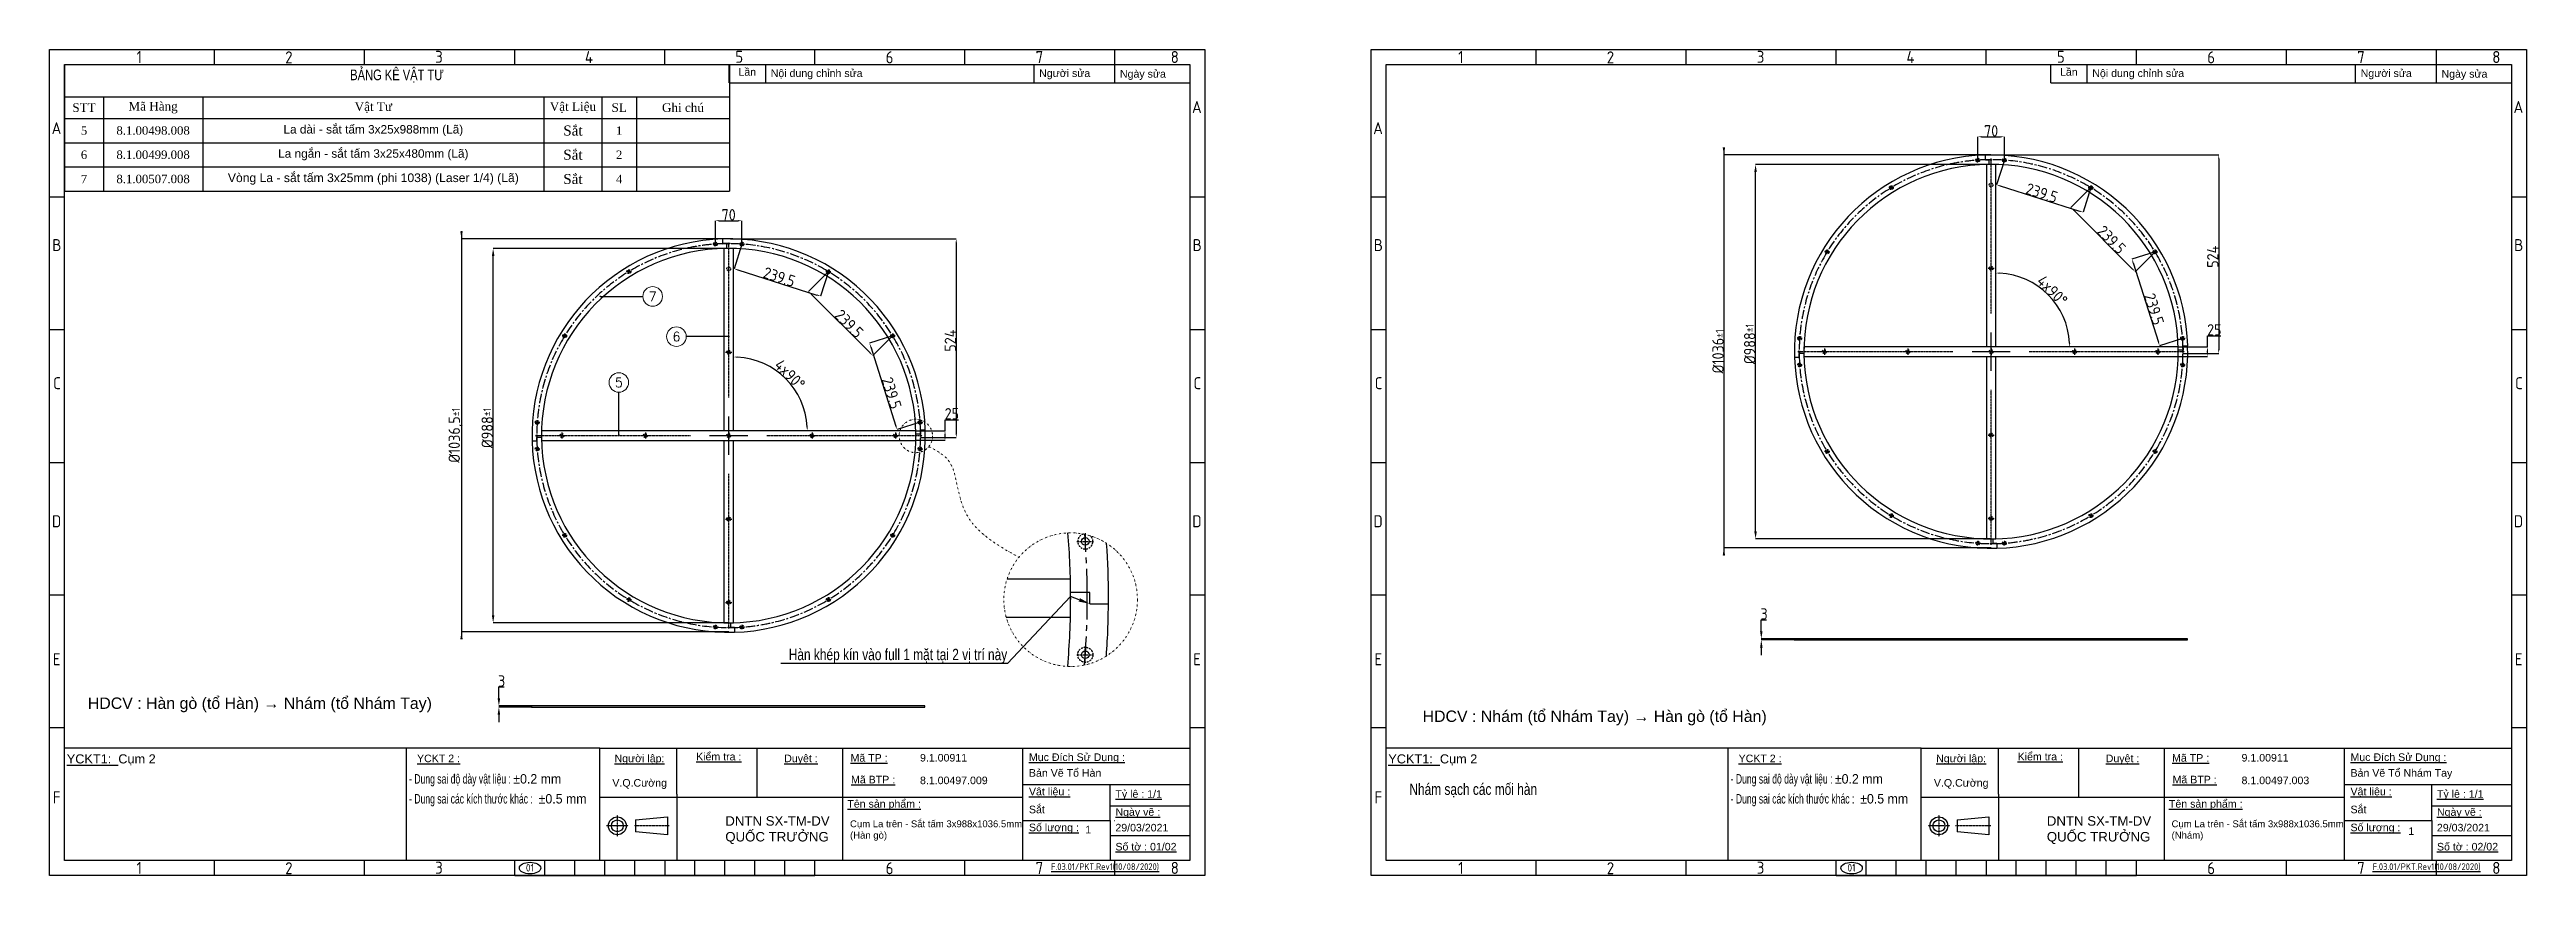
# Model space of a CAD drawing. Header units: millimetres. Extents: x -205945 to -46279, y 28253 to 108078.
# Drawn here: x -79825 to -73288, y 54338 to 56517 of the extents above; entities that cross this region are included whole.
import ezdxf
from ezdxf import colors
from ezdxf.entities.mleader import LeaderData, LeaderLine
from ezdxf.enums import TextEntityAlignment as Align
from ezdxf.math import Vec2, Vec3

# ---------------------------------------------------------------- set-up
doc = ezdxf.new("R2010")
doc.units = ezdxf.units.MM
doc.header["$PDMODE"] = 2
for name, pattern in [('CENTER', [2, 1.25, -0.25, 0.25, -0.25]), ('CENTER2', [1.125, 0.75, -0.125, 0.125, -0.125]), ('CENTERX2', [4, 2.5, -0.5, 0.5, -0.5]), ('CONTPVMNIL', [0]), ('DASHEDX2', [1.5, 1, -0.5]), ('DIVIDE', [1.25, 0.5, -0.25, 0, -0.25, 0, -0.25])]:
    doc.linetypes.add(name, pattern=pattern)
doc.layers.get('0').update_dxf_attribs({"linetype": 'CONTPVMNIL'})
doc.layers.get('DEFPOINTS').update_dxf_attribs({"color": 6})
for name, color, linetype in [('CENTER', 1, 'CENTERX2'), ('FRAME050', 6, 'Continuous'), ('hatch', 4, 'DASHEDX2'), ('MAIN', 7, 'Continuous')]:
    doc.layers.add(name, color=color, linetype=linetype)
for name, color, linetype, lineweight in [('D KT', 4, 'Continuous', 18), ('d tam', 2, 'CENTER', 9), ('from', 7, 'Continuous', 13)]:
    doc.layers.add(name, color=color, linetype=linetype, lineweight=lineweight)
doc.styles.add('Chuan', font='times.ttf')
doc.styles.add('ISOCP', font='isocp')
doc.styles.add('SLDTEXTSTYLE3', font='TXT', dxfattribs={"width": 0.65, "bigfont": 'bigfont'})
doc.styles.get("Standard").update_dxf_attribs({"font": 'isocp.shx'})
doc.styles.add('style1', font='arial.ttf', dxfattribs={"width": 0.75})
doc.styles.add('tex 1', font='arial.ttf', dxfattribs={"width": 0.75})
doc.styles.add('TXT', font='txt.shx', dxfattribs={"bigfont": 'gbcbig.shx'})
doc.dimstyles.new('Dim20$0', dxfattribs={"dimtxt": 20, "dimasz": 10, "dimexe": 0, "dimexo": 0, "dimgap": 0.6, "dimtad": 1, "dimtoh": 1, "dimdsep": 46, "dimtxsty": 'ISOCP', "dimcen": 0, "dimclrd": 3, "dimclre": 3, "dimclrt": 7, "dimadec": 3, "dimazin": 2, "dimtp": 0.05, "dimtm": 0.05, "dimtfac": 0.7, "dimtofl": 0, "dimtmove": 0, "dimatfit": 3, "dimfxl": 0, "dimtolj": 1, "dimarcsym": 0})
doc.dimstyles.new('Dim20$2', dxfattribs={"dimtxt": 20, "dimasz": 10, "dimexe": 0, "dimexo": 0, "dimgap": 0.6, "dimtad": 1, "dimtoh": 1, "dimdsep": 46, "dimtxsty": 'ISOCP', "dimcen": 0, "dimclrd": 3, "dimclre": 3, "dimclrt": 7, "dimadec": 3, "dimazin": 2, "dimtp": 0.05, "dimtm": 0.05, "dimtfac": 0.7, "dimtofl": 0, "dimtmove": 0, "dimatfit": 3, "dimfxl": 0, "dimtolj": 1, "dimarcsym": 0})
doc.dimstyles.new('Dim25', dxfattribs={"dimtxt": 25, "dimasz": 10, "dimexe": 0, "dimexo": 1, "dimgap": 1, "dimtad": 1, "dimtoh": 1, "dimdec": 3, "dimdsep": 46, "dimtxsty": 'Standard', "dimcen": 0, "dimclrd": 3, "dimclre": 3, "dimclrt": 7, "dimadec": 3, "dimazin": 2, "dimtp": 0.05, "dimtm": 0.05, "dimtfac": 0.7, "dimtdec": 3, "dimtofl": 0, "dimtmove": 0, "dimatfit": 3, "dimfxl": 0, "dimtolj": 1, "dimarcsym": 0})

msp = doc.modelspace()

# ---------------------------------------------------------------- texts
at = {"attachment_point": 1}
for s, insert, char_height, width in [('{\\fArial|b0|i0|c0|p34;Lần}', (-78006.46, 56467.836), 20, 24.50884), ('{\\fArial|b0|i0|c0|p34;Lần}', (-74518.708, 56467.836), 20, 24.50884), ('{\\fArial|b0|i0|c0|p34;\\LYCKT1:\\l  Cụm 2}', (-79779.102, 54657.272), 24, 410.16207), ('{\\fArial|b0|i0|c0|p34;\\LYCKT1:\\l  Cụm 2}', (-76291.351, 54657.272), 24, 310.50494), ('{\\fArial|b0|i0|c0|p34;29/03/2021}', (-77011.706, 54473.85), 20, 11.98235), ('{\\fArial|b0|i0|c0|p34;29/03/2021}', (-73523.955, 54473.85), 20, 11.98235), ('{\\LF.03.01/PKT.Rev1(10/08/2020)}', (-77181.329, 54369.846), 18, 28.97216), ('{\\LF.03.01/PKT.Rev1(10/08/2020)}', (-73693.578, 54369.846), 18, 28.97216)]:
    msp.add_mtext(s, dxfattribs=dict(at, insert=insert, char_height=char_height, width=width))
at = {"color": 0, "attachment_point": 1, "style": 'SLDTEXTSTYLE3'}
for s, insert, char_height, width in [('{\\fArial|b0|i0|c0|p34;\\W1;\\C256;Nội dung chỉnh sửa}', (-77921.227, 56464.53), 20, 366.50686), ('{\\fArial|b0|i0|c0|p34;\\W1;\\C256;Người sửa}', (-77212.951, 56464.53), 20, 366.50686), ('{\\fArial|b0|i0|c0|p34;\\W1;\\C256;Ngày sửa}', (-76999.607, 56462.796), 20, 366.50686), ('{\\fArial|b0|i0|c0|p34;\\W1;\\C256;Nội dung chỉnh sửa}', (-74433.476, 56464.53), 20, 366.50686), ('{\\fArial|b0|i0|c0|p34;\\W1;\\C256;Người sửa}', (-73725.199, 56464.53), 20, 366.50686), ('{\\fArial|b0|i0|c0|p34;\\W1;\\C256;Ngày sửa}', (-73511.856, 56462.796), 20, 366.50686), ('{\\fArial|b0|i0|c0|p34;\\W1;\\L\\C256;YCKT 2 :}', (-78854.665, 54656.561), 20, 138.94161), ('{\\fArial|b0|i0|c0|p34;\\W1;\\L\\C256;Người lập:}', (-78333.488, 54656.561), 20, 138.94161), ('{\\fArial|b0|i0|c0|p34;\\W1;\\L\\C256;Kiểm tra :}', (-78118.232, 54661.404), 20, 138.94161), ('{\\fArial|b0|i0|c0|p34;\\W1;\\L\\C256;Duyệt :}', (-77885.759, 54656.561), 20, 138.94161), ('{\\fArial|b0|i0|c0|p34;\\W1;\\L\\C256;Mã TP :}', (-77710.62, 54657.992), 20, 138.94161), ('{\\fArial|b0|i0|c0|p34;\\W1;\\C256;9.1.00911}', (-77527.331, 54658.284), 20, 138.94161), ('{\\fArial|b0|i0|c0|p34;\\W1;\\L\\C256;Mục Đích Sử Dụng :}', (-77239.778, 54659.812), 20, 265.20084), ('{\\fArial|b0|i0|c0|p34;\\W1;\\L\\C256;YCKT 2 :}', (-75366.914, 54656.561), 20, 138.94161), ('{\\fArial|b0|i0|c0|p34;\\W1;\\L\\C256;Người lập:}', (-74845.736, 54656.561), 20, 138.94161), ('{\\fArial|b0|i0|c0|p34;\\W1;\\L\\C256;Kiểm tra :}', (-74630.481, 54661.404), 20, 138.94161), ('{\\fArial|b0|i0|c0|p34;\\W1;\\L\\C256;Duyệt :}', (-74398.008, 54656.561), 20, 138.94161), ('{\\fArial|b0|i0|c0|p34;\\W1;\\L\\C256;Mã TP :}', (-74222.868, 54657.992), 20, 138.94161), ('{\\fArial|b0|i0|c0|p34;\\W1;\\C256;9.1.00911}', (-74039.58, 54658.284), 20, 138.94161), ('{\\fArial|b0|i0|c0|p34;\\W1;\\L\\C256;Mục Đích Sử Dụng :}', (-73752.026, 54659.812), 20, 265.20084), ('{\\fArial|b0|i0|c0|p34; - Dung sai độ dày vật liệu : \\W0.933;%%P0.2 mm}', (-78882.035, 54605.083), 25, 805.87067), ('{\\fArial|b0|i0|c0|p34;\\W1;\\C256;V.Q.Cường}', (-78339.283, 54592.047), 20, 138.94161), ('{\\fArial|b0|i0|c0|p34;\\W1;\\L\\C256;Mã BTP :}', (-77709.336, 54600.737), 20, 138.94161), ('{\\fArial|b0|i0|c0|p34;\\W1;\\C256;8.1.00497.009}', (-77527.331, 54598.525), 20, 138.94161), ('{\\fArial|b0|i0|c0|p34;\\W1;\\C256;Bản Vẽ Tổ Hàn}', (-77239.778, 54618.279), 20, 265.20084), ('{\\fArial|b0|i0|c0|p34; - Dung sai độ dày vật liệu : \\W0.933;%%P0.2 mm}', (-75394.284, 54605.083), 25, 805.87067), ('{\\fArial|b0|i0|c0|p34;\\W1;\\C256;V.Q.Cường}', (-74851.532, 54592.047), 20, 138.94161), ('{\\fArial|b0|i0|c0|p34;\\W1;\\L\\C256;Mã BTP :}', (-74221.584, 54600.737), 20, 138.94161), ('{\\fArial|b0|i0|c0|p34;\\W1;\\C256;8.1.00497.003}', (-74039.58, 54598.525), 20, 138.94161), ('{\\fArial|b0|i0|c0|p34;\\W1;\\C256;Bản Vẽ Tổ Nhám Tay}', (-73752.026, 54618.279), 20, 323.2163), ('{\\fArial|b0|i0|c0|p34; - Dung sai các kích thước khác : \\W0.933; %%P0.5 mm}', (-78882.035, 54552.549), 25, 805.87067), ('{\\fArial|b0|i0|c0|p34;\\W1;\\L\\C256;Tên sản phẩm :}', (-77718.987, 54536.677), 20, 203.56136), ('{\\fArial|b0|i0|c0|p34;\\W1;\\L\\C256;Vật liệu :}', (-77239.778, 54569.186), 20, 138.94161), ('{\\fArial|b0|i0|c0|p34;\\W1;\\C256;Sắt }', (-77239.778, 54521.784), 20, 138.94161), ('{\\fArial|b0|i0|c0|p34;\\W1;\\L\\C256;Tỷ lệ : 1/1}', (-77011.534, 54562.665), 20, 138.94161), ('{\\fArial|b0|i0|c0|p34; - Dung sai các kích thước khác : \\W0.933; %%P0.5 mm}', (-75394.284, 54552.549), 25, 805.87067), ('{\\fArial|b0|i0|c0|p34;\\W1;\\L\\C256;Tên sản phẩm :}', (-74231.236, 54536.677), 20, 203.56136), ('{\\fArial|b0|i0|c0|p34;\\W1;\\L\\C256;Vật liệu :}', (-73752.026, 54569.186), 20, 138.94161), ('{\\fArial|b0|i0|c0|p34;\\W1;\\C256;Sắt }', (-73752.026, 54521.784), 20, 138.94161), ('{\\fArial|b0|i0|c0|p34;\\W1;\\L\\C256;Tỷ lệ : 1/1}', (-73523.783, 54562.665), 20, 138.94161), ('{\\fArial|b0|i0|c0|p34;\\W1;\\C256;DNTN SX-TM-DV QUỐC TRƯỞNG}', (-78041.237, 54494.012), 25, 372.53153), ('{\\fArial|b0|i0|c0|p34;\\W1;\\C256;Cụm La trên - Sắt tấm 3x988x1036.5mm (Hàn gò)}', (-77712.013, 54482.903), 18, 470.24359), ('{\\fArial|b0|i0|c0|p34;\\W1;\\L\\C256;Số lượng :}', (-77239.778, 54474.382), 20, 138.94161), ('{\\fArial|b0|i0|c0|p34;\\W1;\\C256;1}', (-77091.319, 54468.629), 20, 138.94161), ('{\\fArial|b0|i0|c0|p34;\\W1;\\L\\C256;Ngày vẽ :}', (-77011.534, 54515.087), 20, 138.94161), ('{\\fArial|b0|i0|c0|p34;\\W1;\\C256;DNTN SX-TM-DV QUỐC TRƯỞNG}', (-74553.485, 54494.012), 25, 372.53153), ('{\\fArial|b0|i0|c0|p34;\\W1;\\C256;Cụm La trên - Sắt tấm 3x988x1036.5mm (Nhám)}', (-74224.262, 54482.903), 18, 470.24359), ('{\\fArial|b0|i0|c0|p34;\\W1;\\L\\C256;Số lượng :}', (-73752.026, 54474.382), 20, 138.94161), ('{\\fArial|b0|i0|c0|p34;\\W1;\\C256;1}', (-73599.518, 54464.476), 20, 138.94161), ('{\\fArial|b0|i0|c0|p34;\\W1;\\L\\C256;Ngày vẽ :}', (-73523.783, 54515.087), 20, 138.94161), ('{\\fArial|b0|i0|c0|p34;\\W1;\\L\\C256;Số tờ : 01/02}', (-77011.534, 54423.618), 20, 165.5958), ('{\\fArial|b0|i0|c0|p34;\\W1;\\L\\C256;Số tờ : 02/02}', (-73523.783, 54423.618), 20, 165.5958)]:
    msp.add_mtext(s, dxfattribs=dict(at, insert=insert, char_height=char_height, width=width))
at = {"ltscale": 30, "char_height": 30, "attachment_point": 1, "style": 'style1'}
for s, insert, width in [('{\\W1;HDCV : Hàn gò (tổ Hàn) → Nhám (tổ Nhám Tay)}', (-79723.593, 54807.22, 0), 1071.87368), ('{\\W1;HDCV : Nhám (tổ Nhám Tay) → Hàn gò (tổ Hàn)}', (-76200.916, 54772.775, 0), 1071.87368), ('Nhám sạch các mối hàn ', (-76235.841, 54580.281, 0), 675.25138)]:
    msp.add_mtext(s, dxfattribs=dict(at, insert=insert, width=width))
at = {"color": 7, "char_height": 20, "width": 24.50884, "attachment_point": 1}
for insert in [(-78567.44, 54367.985), (-75079.688, 54367.985)]:
    msp.add_mtext('01', dxfattribs=dict(at, insert=insert))
at = {"layer": 'from', "color": 6, "style": 'TXT'}
for s, p in [('7', (-78232.824, 55865.506)), ('6', (-78170.16, 55759.45)), ('5', (-78322.167, 55638.46))]:
    msp.add_text(s, height=24.598, dxfattribs=at).set_placement(p, align=Align.MIDDLE)

# ---------------------------------------------------------------- blocks, each defined once
blk = doc.blocks.new('ẢERHAEEH')
at = {"layer": 'FRAME050'}
for p, q in [((-261.36, 213.96), (-261.36, 217.92)), ((-221.76, 213.96), (-221.76, 217.92)), ((-182.16, 213.96), (-182.16, 217.92)), ((-142.56, 213.96), (-142.56, 217.92)), ((-102.96, 213.96), (-102.96, 217.92)), ((-63.36, 213.96), (-63.36, 217.92)), ((-23.76, 213.96), (-23.76, 217.92)), ((-300.96, 178.96), (-304.92, 178.96)), ((0, 178.96), (-3.96, 178.96)), ((-300.96, 143.96), (-304.92, 143.96)), ((0, 143.96), (-3.96, 143.96)), ((-304.92, 108.96), (-300.96, 108.96)), ((-3.96, 108.96), (0, 108.96)), ((-300.96, 73.96), (-304.92, 73.96)), ((0, 73.96), (-3.96, 73.96)), ((-300.96, 38.96), (-304.92, 38.96)), ((0, 38.96), (-3.96, 38.96)), ((-261.36, 0), (-261.36, 3.96)), ((-221.76, 0), (-221.76, 3.96)), ((-182.16, 0), (-182.16, 3.96)), ((-182.16, 0), (-102.96, 0)), ((-174.24, 0), (-174.24, 3.96)), ((-166.32, 0), (-166.32, 3.96)), ((-158.4, 0), (-158.4, 3.96)), ((-150.48, 0), (-150.48, 3.96)), ((-142.56, 3.96), (-142.56, 0)), ((-134.64, 0), (-134.64, 3.96)), ((-126.72, 0), (-126.72, 3.96)), ((-118.8, 0), (-118.8, 3.96)), ((-110.88, 0), (-110.88, 3.96)), ((-102.96, 0), (-102.96, 3.96)), ((-63.36, 0), (-63.36, 3.96)), ((-23.76, 0), (-23.76, 3.96))]:
    blk.add_line(p, q, dxfattribs=at)
at = {"layer": 'MAIN', "color": 7, "linetype": 'Continuous'}
blk.add_lwpolyline([(-300.96, 213.96), (-3.96, 213.96), (-3.96, 3.96), (-300.96, 3.96)], close=True, dxfattribs=at)
at = {"layer": 'FRAME050', "style": 'ISOCP'}
for s, p in [('1', (-281.95, 214.36)), ('2', (-242.72, 214.28)), ('3', (-203.13, 214.42)), ('4', (-163.63, 214.36)), ('5', (-123.93, 214.42)), ('6', (-84.25, 214.28)), ('7', (-44.67, 214.36)), ('8', (-9.03, 214.36)), ('A', (-3.41, 201.17)), ('A', (-304.37, 195.59)), ('B', (-304.21, 164.74)), ('B', (-3.25, 164.74)), ('C', (-303.97, 128.3)), ('C', (-3.01, 128.3)), ('D', (-304.3, 91.87)), ('D', (-3.34, 91.87)), ('E', (-304.05, 55.44)), ('E', (-3.09, 55.44)), ('F', (-304.05, 19.01)), ('1', (-281.95, 0.4)), ('2', (-242.72, 0.32)), ('3', (-203.13, 0.46)), ('6', (-84.25, 0.32)), ('7', (-44.67, 0.4)), ('8', (-9.03, 0.4))]:
    blk.add_text(s, height=3.17, dxfattribs=at).set_placement(p)
blk = doc.blocks.new('_CLOSEDFILLED')
at = {"color": 0, "linetype": 'ByBlock'}
blk.add_solid([(-1, 0.16), (0, 0), (-1, -0.16)], dxfattribs=at)
blk = doc.blocks.new('*D790')
at = {"color": 3}
for p, q in [((-78737.4, 56037.3), (-78737.4, 54960.8)), ((-78033.3, 56017.3), (-78737.4, 56017.3)), ((-78031.8, 54980.8), (-78737.4, 54980.8))]:
    blk.add_line(p, q, dxfattribs=at)
at = {"layer": 'DEFPOINTS'}
for p in [(-78737.4, 56017.3), (-78033.3, 56017.3), (-78031.8, 54980.8)]:
    blk.add_point(p, dxfattribs=at)
at = {"color": 3, "xscale": 20, "yscale": 20}
for p, rotation in [((-78737.4, 56017.3), 270), ((-78737.4, 54980.8), 90)]:
    blk.add_blockref('_CLOSEDFILLED', p, dxfattribs=dict(at, rotation=rotation))
at = {"color": 7, "insert": (-78753, 55499), "char_height": 30, "attachment_point": 5, "rotation": 90, "style": 'ISOCP'}
blk.add_mtext('\\A0;%%C1036,5{\\H0.70x;±1}', dxfattribs=at)
blk = doc.blocks.new('*D423')
at = {"color": 3, "lineweight": -2, "ltscale": 30, "transparency": 16777216}
blk.add_arc((-78019.8, 55510.8), 194.9, 2.94001, 87.05999, dxfattribs=at)
at = {"color": 3, "ltscale": 30, "transparency": 16777216}
for points in [[(-78009.8, 55703.8), (-78009.7, 55707.1), (-78019.8, 55705.7)], [(-77823.5, 55520.8), (-77826.8, 55520.7), (-77824.9, 55510.8)]]:
    blk.add_solid(points, dxfattribs=at)
at = {"layer": 'DEFPOINTS', "color": 0, "ltscale": 30, "transparency": 16777216}
for p in [(-78019.8, 55992.2), (-77922.3, 55679.6), (-78526.2, 55510.8), (-77538.2, 55510.8), (-78019.8, 55004.2)]:
    blk.add_point(p, dxfattribs=at)
at = {"color": 7, "ltscale": 30, "transparency": 16777216, "insert": (-77870.7, 55659.4), "char_height": 30, "attachment_point": 5, "rotation": 314.92051, "style": 'ISOCP'}
blk.add_mtext('\\A1;4x90°', dxfattribs=at)
blk = doc.blocks.new('*D424')
at = {"color": 3, "lineweight": -2, "ltscale": 30, "transparency": 16777216}
for p, q in [((-77538.2, 55510.8), (-77461.3, 55510.8)), ((-77461.3, 55510.8), (-77461.3, 55540.3)), ((-77461.3, 55540.3), (-77425.7, 55540.3)), ((-77461.3, 55495.8), (-77461.3, 55500.8)), ((-77538.2, 55485.8), (-77461.3, 55485.8))]:
    blk.add_line(p, q, dxfattribs=at)
at = {"color": 3, "ltscale": 30, "transparency": 16777216}
for points in [[(-77463, 55500.8), (-77459.6, 55500.8), (-77461.3, 55510.8)], [(-77463, 55495.8), (-77459.6, 55495.8), (-77461.3, 55485.8)]]:
    blk.add_solid(points, dxfattribs=at)
at = {"layer": 'DEFPOINTS', "color": 0, "ltscale": 30, "transparency": 16777216}
for p in [(-77538.2, 55510.8), (-77538.2, 55485.8), (-77461.3, 55485.8)]:
    blk.add_point(p, dxfattribs=at)
at = {"color": 7, "ltscale": 30, "transparency": 16777216, "insert": (-77443.2, 55555.9), "char_height": 30, "attachment_point": 5, "style": 'ISOCP'}
blk.add_mtext('\\A1;25', dxfattribs=at)
blk = doc.blocks.new('*D425')
at = {"color": 3, "lineweight": -2, "ltscale": 50, "transparency": 16777216}
for p, q in [((-78638.7, 54805.1), (-78638.7, 54835.3)), ((-78638.7, 54835.3), (-78624.9, 54835.3)), ((-78552.3, 54785.1), (-78638.7, 54785.1)), ((-78552.3, 54782.1), (-78638.7, 54782.1)), ((-78638.7, 54762.1), (-78638.7, 54742.1))]:
    blk.add_line(p, q, dxfattribs=at)
at = {"color": 3, "ltscale": 50, "transparency": 16777216}
for points in [[(-78642.1, 54805.1), (-78635.4, 54805.1), (-78638.7, 54785.1)], [(-78642.1, 54762.1), (-78635.4, 54762.1), (-78638.7, 54782.1)]]:
    blk.add_solid(points, dxfattribs=at)
at = {"layer": 'DEFPOINTS', "color": 0, "ltscale": 50, "transparency": 16777216}
for p in [(-78638.7, 54782.1), (-78552.3, 54785.1), (-78552.3, 54782.1)]:
    blk.add_point(p, dxfattribs=at)
at = {"color": 7, "ltscale": 50, "transparency": 16777216, "insert": (-78631.5, 54850.9), "char_height": 30, "attachment_point": 5, "style": 'ISOCP'}
blk.add_mtext('\\A1;3', dxfattribs=at)
blk = doc.blocks.new('*D500')
at = {"color": 3, "lineweight": -2, "ltscale": 50, "transparency": 16777216}
for p, q in [((-75307, 54982.1), (-75307, 55012.2)), ((-75307, 55012.2), (-75293.2, 55012.2)), ((-75220.5, 54962.1), (-75307, 54962.1)), ((-75220.5, 54959.1), (-75307, 54959.1)), ((-75307, 54939.1), (-75307, 54919.1))]:
    blk.add_line(p, q, dxfattribs=at)
at = {"color": 3, "ltscale": 50, "transparency": 16777216}
for points in [[(-75310.3, 54982.1), (-75303.7, 54982.1), (-75307, 54962.1)], [(-75310.3, 54939.1), (-75303.7, 54939.1), (-75307, 54959.1)]]:
    blk.add_solid(points, dxfattribs=at)
at = {"layer": 'DEFPOINTS', "color": 0, "ltscale": 50, "transparency": 16777216}
for p in [(-75307, 54959.1), (-75220.5, 54962.1), (-75220.5, 54959.1)]:
    blk.add_point(p, dxfattribs=at)
at = {"color": 7, "ltscale": 50, "transparency": 16777216, "insert": (-75299.8, 55027.8), "char_height": 30, "attachment_point": 5, "style": 'ISOCP'}
blk.add_mtext('\\A1;3', dxfattribs=at)
blk = doc.blocks.new('*D525')
at = {"color": 3, "lineweight": -2, "ltscale": 30, "transparency": 16777216}
for p, q in [((-78027.3, 56017.3), (-77431.6, 56017.3)), ((-77431.6, 56007.3), (-77431.6, 55503.3)), ((-77525.8, 55493.3), (-77431.6, 55493.3))]:
    blk.add_line(p, q, dxfattribs=at)
at = {"color": 3, "ltscale": 30, "transparency": 16777216}
for points in [[(-77433.3, 56007.3), (-77429.9, 56007.3), (-77431.6, 56017.3)], [(-77433.3, 55503.3), (-77429.9, 55503.3), (-77431.6, 55493.3)]]:
    blk.add_solid(points, dxfattribs=at)
at = {"layer": 'DEFPOINTS', "color": 0, "ltscale": 30, "transparency": 16777216}
for p in [(-78027.3, 56017.3, 0), (-77525.8, 55493.3, 0), (-77431.6, 55493.3)]:
    blk.add_point(p, dxfattribs=at)
at = {"color": 7, "ltscale": 30, "transparency": 16777216, "insert": (-77447.2, 55748.8), "char_height": 30, "attachment_point": 5, "rotation": 90, "style": 'ISOCP'}
blk.add_mtext('\\A1;524', dxfattribs=at)
blk = doc.blocks.new('*D526')
at = {"color": 3, "lineweight": -2, "ltscale": 30, "transparency": 16777216}
for p, q in [((-78067.4, 56003.6), (-78067.4, 56065.3)), ((-78057.4, 56065.3), (-78007.3, 56065.3)), ((-77997.3, 56003.6), (-77997.3, 56065.3))]:
    blk.add_line(p, q, dxfattribs=at)
at = {"color": 3, "ltscale": 30, "transparency": 16777216}
for points in [[(-78057.4, 56067), (-78057.4, 56063.6), (-78067.4, 56065.3)], [(-78007.3, 56067), (-78007.3, 56063.6), (-77997.3, 56065.3)]]:
    blk.add_solid(points, dxfattribs=at)
at = {"layer": 'DEFPOINTS', "color": 0, "ltscale": 30, "transparency": 16777216}
for p in [(-77997.3, 56065.3), (-78067.4, 56003.6, 0), (-77997.3, 56003.6, 0)]:
    blk.add_point(p, dxfattribs=at)
at = {"color": 7, "ltscale": 30, "transparency": 16777216, "insert": (-78032.3, 56080.9), "char_height": 30, "attachment_point": 5, "style": 'ISOCP'}
blk.add_mtext('\\A1;70', dxfattribs=at)
blk = doc.blocks.new('*U353')
at = {"layer": 'CENTER', "color": 0, "linetype": 'CENTER2', "transparency": 16777216}
for p, q in [((0, 100.8), (0, 504.2)), ((-504.2, 0), (-100.8, 0)), ((100.8, 0), (504.2, 0)), ((0, -504.2), (0, -100.8))]:
    blk.add_line(p, q, dxfattribs=at)
at = {"layer": 'CENTER', "color": 0, "linetype": 'Continuous', "transparency": 16777216}
for p, q in [((-50.4, 0), (50.4, 0)), ((0, -50.4), (0, 50.4))]:
    blk.add_line(p, q, dxfattribs=at)
blk = doc.blocks.new('*D692')
at = {"color": 3, "lineweight": -2, "ltscale": 30, "transparency": 16777216}
for p, q in [((-77997.3, 56003.6), (-78017.9, 55938.7)), ((-78008.4, 55935.7), (-77799.2, 55869.2)), ((-77769, 55931), (-77789.7, 55866.1))]:
    blk.add_line(p, q, dxfattribs=at)
at = {"color": 3, "ltscale": 30, "transparency": 16777216}
for points in [[(-78007.9, 55937.3), (-78008.9, 55934.1), (-78017.9, 55938.7)], [(-77798.7, 55870.8), (-77799.7, 55867.6), (-77789.7, 55866.1)]]:
    blk.add_solid(points, dxfattribs=at)
at = {"layer": 'DEFPOINTS', "color": 0, "ltscale": 30, "transparency": 16777216}
for p in [(-77997.3, 56003.6), (-77769, 55931), (-77789.7, 55866.1)]:
    blk.add_point(p, dxfattribs=at)
at = {"color": 7, "ltscale": 30, "transparency": 16777216, "insert": (-77898.6, 55917.1), "char_height": 30, "attachment_point": 5, "rotation": 342.36128, "style": 'ISOCP'}
blk.add_mtext('\\A1;239.5', dxfattribs=at)
blk = doc.blocks.new('*D693')
at = {"color": 3, "lineweight": -2, "ltscale": 30, "transparency": 16777216}
for p, q in [((-77769, 55931), (-77821.4, 55878.6)), ((-77814.3, 55871.5), (-77659.1, 55716.3)), ((-77599.6, 55761.7), (-77652, 55709.3))]:
    blk.add_line(p, q, dxfattribs=at)
at = {"color": 3, "ltscale": 30, "transparency": 16777216}
for points in [[(-77813.2, 55872.7), (-77815.5, 55870.4), (-77821.4, 55878.6)], [(-77657.9, 55717.5), (-77660.3, 55715.2), (-77652, 55709.3)]]:
    blk.add_solid(points, dxfattribs=at)
at = {"layer": 'DEFPOINTS', "color": 0, "ltscale": 30, "transparency": 16777216}
for p in [(-77769, 55931), (-77599.6, 55761.7), (-77652, 55709.3)]:
    blk.add_point(p, dxfattribs=at)
at = {"color": 7, "ltscale": 30, "transparency": 16777216, "insert": (-77714.4, 55793.7), "char_height": 30, "attachment_point": 5, "rotation": 315.00863, "style": 'ISOCP'}
blk.add_mtext('\\A1;239.5', dxfattribs=at)
blk = doc.blocks.new('*D694')
at = {"color": 3, "lineweight": -2, "ltscale": 30, "transparency": 16777216}
for p, q in [((-77599.6, 55761.7), (-77660.5, 55742.3)), ((-77657.5, 55732.8), (-77590.9, 55523.6)), ((-77527, 55533.4), (-77587.8, 55514.1))]:
    blk.add_line(p, q, dxfattribs=at)
at = {"color": 3, "ltscale": 30, "transparency": 16777216}
for points in [[(-77655.9, 55733.3), (-77659, 55732.3), (-77660.5, 55742.3)], [(-77589.3, 55524.1), (-77592.5, 55523.1), (-77587.8, 55514.1)]]:
    blk.add_solid(points, dxfattribs=at)
at = {"layer": 'DEFPOINTS', "color": 0, "ltscale": 30, "transparency": 16777216}
for p in [(-77599.6, 55761.7), (-77587.8, 55514.1), (-77527, 55533.4)]:
    blk.add_point(p, dxfattribs=at)
at = {"color": 7, "ltscale": 30, "transparency": 16777216, "insert": (-77602.2, 55610.6), "char_height": 30, "attachment_point": 5, "rotation": 287.65597, "style": 'ISOCP'}
blk.add_mtext('\\A1;239.5', dxfattribs=at)
blk = doc.blocks.new('cung')
at = {"ltscale": 30}
for p, q in [((-10, -12.5), (-10, -0.2)), ((0, -25), (0, -12.5)), ((499, -514), (511.5, -514)), ((511.3, -504), (523.8, -504)), ((511.3, -504), (511.5, -514))]:
    blk.add_line(p, q, dxfattribs=at)
for centre, radius in [((5, -12.5), 2), ((40, -13.7), 2.5), ((268.3, -86.3), 2.5), ((437.6, -255.6), 2.5), ((510.3, -483.8), 2.5)]:
    blk.add_circle(centre, radius, dxfattribs=at)
for centre, radius, start, end in [((5, -519), 519, 1.65618, 91.65618), ((-5, -519), 506.5, 89.43439, 90.56561), ((5, -519), 494, 0.57993, 90.57993)]:
    blk.add_arc(centre, radius, start, end, dxfattribs=at)
at = {"layer": 'CENTER', "ltscale": 2}
for p, q in [((34.5, -13.7, 0), (45.5, -13.7, 0)), ((40, -8.2, 0), (40, -19.2, 0)), ((262.8, -86.3, 0), (273.7, -86.3, 0)), ((268.3, -80.8, 0), (268.3, -91.7, 0)), ((432.2, -255.6), (443.1, -255.6)), ((437.6, -250.1), (437.6, -261.1)), ((504.8, -483.8), (515.8, -483.8)), ((510.3, -478.3), (510.3, -489.3))]:
    blk.add_line(p, q, dxfattribs=at)
at = {"layer": 'CENTER', "ltscale": 10}
blk.add_arc((5, -519), 506.5, 0.56561, 90.56561, dxfattribs=at)
at = {"layer": 'hatch', "ltscale": 5}
for centre in [(40, -13.7, 0), (268.3, -86.3, 0), (437.6, -255.6), (510.3, -483.8)]:
    blk.add_circle(centre, 5, dxfattribs=at)
blk = doc.blocks.new('*D791')
at = {"color": 3}
for p, q in [((-75405.7, 56258.8), (-75405.7, 55182.3)), ((-74701.5, 56238.8), (-75405.7, 56238.8)), ((-74700, 55202.3), (-75405.7, 55202.3))]:
    blk.add_line(p, q, dxfattribs=at)
at = {"layer": 'DEFPOINTS'}
for p in [(-75405.7, 56238.8), (-74701.5, 56238.8), (-74700, 55202.3)]:
    blk.add_point(p, dxfattribs=at)
at = {"color": 3, "xscale": 20, "yscale": 20}
for p, rotation in [((-75405.7, 56238.8), 270), ((-75405.7, 55202.3), 90)]:
    blk.add_blockref('_CLOSEDFILLED', p, dxfattribs=dict(at, rotation=rotation))
at = {"color": 7, "insert": (-75421.3, 55720.5), "char_height": 30, "attachment_point": 5, "rotation": 90, "style": 'ISOCP'}
blk.add_mtext('\\A0;%%C1036{\\H0.70x;±1}', dxfattribs=at)
blk = doc.blocks.new('*D698')
at = {"color": 3, "lineweight": -2, "ltscale": 30, "transparency": 16777216}
blk.add_arc((-74688, 55732.3), 194.9, 2.94001, 87.05999, dxfattribs=at)
at = {"color": 3, "ltscale": 30, "transparency": 16777216}
for points in [[(-74678.1, 55925.2), (-74678, 55928.6), (-74688, 55927.2)], [(-74491.7, 55742.3), (-74495.1, 55742.2), (-74493.1, 55732.3)]]:
    blk.add_solid(points, dxfattribs=at)
at = {"layer": 'DEFPOINTS', "color": 0, "ltscale": 30, "transparency": 16777216}
for p in [(-74688, 56213.7), (-74590.6, 55901.1), (-75194.5, 55732.3), (-74206.5, 55732.3), (-74688, 55225.7)]:
    blk.add_point(p, dxfattribs=at)
at = {"color": 7, "ltscale": 30, "transparency": 16777216, "insert": (-74539, 55880.9), "char_height": 30, "attachment_point": 5, "rotation": 314.92051, "style": 'ISOCP'}
blk.add_mtext('\\A1;4x90°', dxfattribs=at)
blk = doc.blocks.new('*D699')
at = {"color": 3, "lineweight": -2, "ltscale": 30, "transparency": 16777216}
for p, q in [((-74129.6, 55732.3), (-74129.6, 55761.7)), ((-74129.6, 55761.7), (-74094, 55761.7)), ((-74206.5, 55732.3), (-74129.6, 55732.3)), ((-74206.5, 55707.3), (-74129.6, 55707.3)), ((-74129.6, 55717.3), (-74129.6, 55722.3))]:
    blk.add_line(p, q, dxfattribs=at)
at = {"color": 3, "ltscale": 30, "transparency": 16777216}
for points in [[(-74131.2, 55722.3), (-74127.9, 55722.3), (-74129.6, 55732.3)], [(-74131.2, 55717.3), (-74127.9, 55717.3), (-74129.6, 55707.3)]]:
    blk.add_solid(points, dxfattribs=at)
at = {"layer": 'DEFPOINTS', "color": 0, "ltscale": 30, "transparency": 16777216}
for p in [(-74206.5, 55732.3), (-74206.5, 55707.3), (-74129.6, 55707.3)]:
    blk.add_point(p, dxfattribs=at)
at = {"color": 7, "ltscale": 30, "transparency": 16777216, "insert": (-74111.5, 55777.3), "char_height": 30, "attachment_point": 5, "style": 'ISOCP'}
blk.add_mtext('\\A1;25', dxfattribs=at)
blk = doc.blocks.new('*D700')
at = {"color": 3, "lineweight": -2, "ltscale": 30, "transparency": 16777216}
for p, q in [((-74695.5, 56238.7), (-74099.9, 56238.7)), ((-74099.9, 56228.7), (-74099.9, 55724.8)), ((-74194.1, 55714.8), (-74099.9, 55714.8))]:
    blk.add_line(p, q, dxfattribs=at)
at = {"color": 3, "ltscale": 30, "transparency": 16777216}
for points in [[(-74101.5, 56228.7), (-74098.2, 56228.7), (-74099.9, 56238.7)], [(-74101.5, 55724.8), (-74098.2, 55724.8), (-74099.9, 55714.8)]]:
    blk.add_solid(points, dxfattribs=at)
at = {"layer": 'DEFPOINTS', "color": 0, "ltscale": 30, "transparency": 16777216}
for p in [(-74695.5, 56238.7, 0), (-74194.1, 55714.8, 0), (-74099.9, 55714.8)]:
    blk.add_point(p, dxfattribs=at)
at = {"color": 7, "ltscale": 30, "transparency": 16777216, "insert": (-74115.5, 55970.2), "char_height": 30, "attachment_point": 5, "rotation": 90, "style": 'ISOCP'}
blk.add_mtext('\\A1;524', dxfattribs=at)
blk = doc.blocks.new('*D701')
at = {"color": 3, "lineweight": -2, "ltscale": 30, "transparency": 16777216}
for p, q in [((-74735.7, 56225), (-74735.7, 56286.8)), ((-74725.7, 56286.8), (-74675.5, 56286.8)), ((-74665.5, 56225), (-74665.5, 56286.8))]:
    blk.add_line(p, q, dxfattribs=at)
at = {"color": 3, "ltscale": 30, "transparency": 16777216}
for points in [[(-74725.7, 56288.4), (-74725.7, 56285.1), (-74735.7, 56286.8)], [(-74675.5, 56288.4), (-74675.5, 56285.1), (-74665.5, 56286.8)]]:
    blk.add_solid(points, dxfattribs=at)
at = {"layer": 'DEFPOINTS', "color": 0, "ltscale": 30, "transparency": 16777216}
for p in [(-74665.5, 56286.8), (-74735.7, 56225, 0), (-74665.5, 56225, 0)]:
    blk.add_point(p, dxfattribs=at)
at = {"color": 7, "ltscale": 30, "transparency": 16777216, "insert": (-74700.5, 56302.4), "char_height": 30, "attachment_point": 5, "style": 'ISOCP'}
blk.add_mtext('\\A1;70', dxfattribs=at)
blk = doc.blocks.new('*U696')
at = {"layer": 'CENTER', "color": 0, "linetype": 'CENTER2', "transparency": 16777216}
for p, q in [((0, 100.8), (0, 504.2)), ((-504.2, 0), (-100.8, 0)), ((100.8, 0), (504.2, 0)), ((0, -504.2), (0, -100.8))]:
    blk.add_line(p, q, dxfattribs=at)
at = {"layer": 'CENTER', "color": 0, "linetype": 'Continuous', "transparency": 16777216}
for p, q in [((-50.4, 0), (50.4, 0)), ((0, -50.4), (0, 50.4))]:
    blk.add_line(p, q, dxfattribs=at)
blk = doc.blocks.new('*D702')
at = {"color": 3, "lineweight": -2, "ltscale": 30, "transparency": 16777216}
for p, q in [((-74665.5, 56225), (-74686.2, 56160.2)), ((-74676.6, 56157.2), (-74467.5, 56090.6)), ((-74437.3, 56152.5), (-74457.9, 56087.6))]:
    blk.add_line(p, q, dxfattribs=at)
at = {"color": 3, "ltscale": 30, "transparency": 16777216}
for points in [[(-74676.1, 56158.7), (-74677.1, 56155.6), (-74686.2, 56160.2)], [(-74466.9, 56092.2), (-74468, 56089.1), (-74457.9, 56087.6)]]:
    blk.add_solid(points, dxfattribs=at)
at = {"layer": 'DEFPOINTS', "color": 0, "ltscale": 30, "transparency": 16777216}
for p in [(-74665.5, 56225), (-74437.3, 56152.5), (-74457.9, 56087.6)]:
    blk.add_point(p, dxfattribs=at)
at = {"color": 7, "ltscale": 30, "transparency": 16777216, "insert": (-74566.8, 56138.6), "char_height": 30, "attachment_point": 5, "rotation": 342.36128, "style": 'ISOCP'}
blk.add_mtext('\\A1;239.5', dxfattribs=at)
blk = doc.blocks.new('*D703')
at = {"color": 3, "lineweight": -2, "ltscale": 30, "transparency": 16777216}
for p, q in [((-74437.3, 56152.5), (-74489.7, 56100.1)), ((-74482.6, 56093), (-74327.4, 55937.8)), ((-74267.9, 55983.1), (-74320.3, 55930.8))]:
    blk.add_line(p, q, dxfattribs=at)
at = {"color": 3, "ltscale": 30, "transparency": 16777216}
for points in [[(-74481.4, 56094.2), (-74483.8, 56091.8), (-74489.7, 56100.1)], [(-74326.2, 55939), (-74328.5, 55936.6), (-74320.3, 55930.8)]]:
    blk.add_solid(points, dxfattribs=at)
at = {"layer": 'DEFPOINTS', "color": 0, "ltscale": 30, "transparency": 16777216}
for p in [(-74437.3, 56152.5), (-74267.9, 55983.1), (-74320.3, 55930.8)]:
    blk.add_point(p, dxfattribs=at)
at = {"color": 7, "ltscale": 30, "transparency": 16777216, "insert": (-74382.7, 56015.2), "char_height": 30, "attachment_point": 5, "rotation": 315.00863, "style": 'ISOCP'}
blk.add_mtext('\\A1;239.5', dxfattribs=at)
blk = doc.blocks.new('*D704')
at = {"color": 3, "lineweight": -2, "ltscale": 30, "transparency": 16777216}
for p, q in [((-74267.9, 55983.1), (-74328.7, 55963.8)), ((-74325.7, 55954.2), (-74259.1, 55745.1)), ((-74195.3, 55754.9), (-74256.1, 55735.5))]:
    blk.add_line(p, q, dxfattribs=at)
at = {"color": 3, "ltscale": 30, "transparency": 16777216}
for points in [[(-74324.1, 55954.8), (-74327.3, 55953.7), (-74328.7, 55963.8)], [(-74257.5, 55745.6), (-74260.7, 55744.6), (-74256.1, 55735.5)]]:
    blk.add_solid(points, dxfattribs=at)
at = {"layer": 'DEFPOINTS', "color": 0, "ltscale": 30, "transparency": 16777216}
for p in [(-74267.9, 55983.1), (-74256.1, 55735.5), (-74195.3, 55754.9)]:
    blk.add_point(p, dxfattribs=at)
at = {"color": 7, "ltscale": 30, "transparency": 16777216, "insert": (-74270.5, 55832.1), "char_height": 30, "attachment_point": 5, "rotation": 287.65597, "style": 'ISOCP'}
blk.add_mtext('\\A1;239.5', dxfattribs=at)
blk = doc.blocks.new('AI_COPY_4139EE')
at = {"layer": 'D KT', "color": 0, "linetype": 'ByBlock', "lineweight": -2, "ltscale": 30, "transparency": 16777216}
for p, q in [((0, 0), (1754.7, 0)), ((0, 0), (0, -334)), ((1754.7, 0), (1754.7, -334)), ((0, -85.2), (1754.7, -85.2)), ((102.8, -85.2), (102.8, -334)), ((364.6, -85.2), (364.6, -334)), ((1265.2, -85.2), (1265.2, -334)), ((1418.2, -85.2), (1418.2, -334)), ((1509.2, -85.2), (1509.2, -334)), ((0, -142.2), (1754.7, -142.2)), ((0, -206.1), (1754.7, -206.1)), ((0, -270.1), (1754.7, -270.1)), ((0, -334), (1754.7, -334))]:
    blk.add_line(p, q, dxfattribs=at)
at = {"layer": 'D KT', "color": 0, "ltscale": 30, "transparency": 16777216}
for s, insert, char_height, width, attachment_point, style in [('BẢNG KÊ VẬT TƯ', (877.4, -13.2), 28.037, 1728.279, 2, 'tex 1'), ('STT', (51.4, -113.7), 22.95, 76.356, 5, 'Chuan'), ('Mã Hàng', (233.7, -113.7), 22.95, 235.387, 5, 'Chuan'), ('Vật Tư', (814.9, -113.7), 22.95, 874.134, 5, 'Chuan'), ('Vật Liệu', (1341.7, -113.7), 22.95, 126.587, 5, 'Chuan'), ('SL', (1463.7, -113.7), 22.95, 64.569, 5, 'Chuan'), ('Ghi chú', (1632, -113.7), 22.95, 219.073, 5, 'Chuan'), ('5', (51.4, -174.2), 22.2, 77.101, 5, 'Chuan'), ('8.1.00498.008', (233.7, -174.2), 22.3, 226.748, 5, 'Chuan'), ('{\\fArial|b0|i0|c0|p34;\\C256;La dài - sắt tấm 3x25x988mm (Lã)\\P}', (814.9, -174.2), 22.3, 874.879, 5, 'Chuan'), ('Sắt', (1341.7, -174.2), 26.43, 127.332, 5, 'Chuan'), ('1', (1463.7, -174.2), 22.3, 65.314, 5, 'Chuan'), ('6', (51.4, -238.1), 22.2, 77.101, 5, 'Chuan'), ('8.1.00499.008', (233.7, -238.1), 22.3, 226.748, 5, 'Chuan'), ('{\\fArial|b0|i0|c0|p34;\\C256;La ngắn - sắt tấm 3x25x480mm (Lã)\\P}', (814.9, -238.1), 22.3, 874.879, 5, 'Chuan'), ('Sắt', (1341.7, -238.1), 26.43, 127.332, 5, 'Chuan'), ('2', (1463.7, -238.1), 22.3, 65.314, 5, 'Chuan'), ('7', (51.4, -302.1), 22.2, 77.101, 5, 'Chuan'), ('8.1.00507.008', (233.7, -302.1), 22.3, 226.748, 5, 'Chuan'), ('\\A1;{\\fArial|b0|i0|c0|p34;\\C256;Vòng La - sắt tấm 3x25mm (phi 1038) (Laser 1/4) (Lã)\\P}', (814.9, -302.1), 22.947, 874.134, 5, 'Chuan'), ('Sắt', (1341.7, -302.1), 26.43, 127.332, 5, 'Chuan'), ('4', (1463.7, -302.1), 22.3, 65.314, 5, 'Chuan')]:
    blk.add_mtext(s, dxfattribs=dict(at, insert=insert, char_height=char_height, width=width, attachment_point=attachment_point, style=style))
blk = doc.blocks.new('*D706')
at = {"color": 3, "lineweight": -2, "ltscale": 50, "transparency": 16777216}
for p, q in [((-78032.3, 55992.3), (-78653.9, 55992.3)), ((-78653.9, 55024.2), (-78653.9, 55972.3)), ((-78032.3, 55004.2), (-78653.9, 55004.2))]:
    blk.add_line(p, q, dxfattribs=at)
at = {"color": 3, "ltscale": 50, "transparency": 16777216}
for points in [[(-78657.2, 55972.3), (-78650.5, 55972.3), (-78653.9, 55992.3)], [(-78657.2, 55024.2), (-78650.5, 55024.2), (-78653.9, 55004.2)]]:
    blk.add_solid(points, dxfattribs=at)
at = {"layer": 'DEFPOINTS', "color": 0, "ltscale": 50, "transparency": 16777216}
for p in [(-78653.9, 55992.3), (-78032.3, 55992.3, 0), (-78032.3, 55004.2, 0)]:
    blk.add_point(p, dxfattribs=at)
at = {"color": 7, "ltscale": 50, "transparency": 16777216, "insert": (-78669.5, 55518.5), "char_height": 30, "attachment_point": 5, "rotation": 90, "style": 'ISOCP'}
blk.add_mtext('\\A1;%%C988{\\H21;±1}', dxfattribs=at)
blk = doc.blocks.new('*D707')
at = {"color": 3, "lineweight": -2, "ltscale": 50, "transparency": 16777216}
for p, q in [((-74700.5, 56213.8), (-75322.1, 56213.8)), ((-75322.1, 55245.7), (-75322.1, 56193.8)), ((-74700.5, 55225.7), (-75322.1, 55225.7))]:
    blk.add_line(p, q, dxfattribs=at)
at = {"color": 3, "ltscale": 50, "transparency": 16777216}
for points in [[(-75325.5, 56193.8), (-75318.8, 56193.8), (-75322.1, 56213.8)], [(-75325.5, 55245.7), (-75318.8, 55245.7), (-75322.1, 55225.7)]]:
    blk.add_solid(points, dxfattribs=at)
at = {"layer": 'DEFPOINTS', "color": 0, "ltscale": 50, "transparency": 16777216}
for p in [(-75322.1, 56213.8), (-74700.5, 56213.8, 0), (-74700.5, 55225.7, 0)]:
    blk.add_point(p, dxfattribs=at)
at = {"color": 7, "ltscale": 50, "transparency": 16777216, "insert": (-75337.7, 55740), "char_height": 30, "attachment_point": 5, "rotation": 90, "style": 'ISOCP'}
blk.add_mtext('\\A1;%%C988{\\H21;±1}', dxfattribs=at)

# ---------------------------------------------------------------- dimensions: what is measured, and where the dimension line sits
at = {"ltscale": 30}
for base, p1, p2, picture, middle in [((-74665.547, 56286.783, 0), (-74735.699, 56225.038, 0), (-74665.547, 56225.048, 0), '*D701', (-74700.547, 56286.783, 0)), ((-77997.284, 56065.308, 0), (-78067.437, 56003.563, 0), (-77997.284, 56003.574, 0), '*D526', (-78032.284, 56065.308, 0))]:
    dim = msp.add_linear_dim(base=base, p1=p1, p2=p2, dimstyle='Dim20$0', override={"dimtxt": 30, "dimdec": 0}, dxfattribs=at)
    dim.commit()
    dim.dimension.update_dxf_attribs({"geometry": picture, "text_midpoint": middle, "dimtype": 160})
at = {"ltscale": 50}
for base, p1, p2, override, picture, middle in [((-75405.707141778, 55202.259158566, 0.00000001), (-74701.544282223, 56238.759158566, 0.00000001), (-74700.04860499, 55202.259158566, 0.00000001), {"dimtxt": 30, "dimasz": 20, "dimtad": 3, "dimdec": 0, "dimtol": 1, "dimtp": 1, "dimtm": 1}, '*D791', (-75421.307141778, 55720.509158566)), ((-75322.139, 56213.759), (-74700.547, 55225.688, 0), (-74700.547, 56213.759, 0), {"dimtxt": 30, "dimasz": 20, "dimtad": 3, "dimdec": 0, "dimtol": 1, "dimtp": 1, "dimtm": 1}, '*D707', (-75322.139, 55739.963)), ((-78737.444, 54980.784, 0), (-78033.281, 56017.284, 0), (-78031.786, 54980.784, 0), {"dimtxt": 30, "dimasz": 20, "dimgap": 0.6, "dimtad": 3, "dimtol": 1, "dimlim": 0, "dimtp": 1, "dimtm": 1}, '*D790', (-78753.044, 55499.034)), ((-78653.876, 55992.284), (-78032.284, 55004.213, 0), (-78032.284, 55992.284, 0), {"dimtxt": 30, "dimasz": 20, "dimtad": 3, "dimdec": 0, "dimtol": 1, "dimtp": 1, "dimtm": 1}, '*D706', (-78653.876, 55518.488))]:
    dim = msp.add_linear_dim(base=base, p1=p1, p2=p2, angle=90, text='%%C<>', dimstyle='Dim20$0', override=override, dxfattribs=at)
    dim.commit()
    dim.dimension.update_dxf_attribs({"geometry": picture, "text_midpoint": middle, "dimtype": 160})
at = {"ltscale": 30}
for base, p1, p2, angle, override, picture, middle, dimtype in [((-74099.856, 55714.759, 0), (-74695.547, 56238.744, 0), (-74194.072, 55714.759, 0), 90, {"dimtxt": 30, "dimdec": 1}, '*D700', (-74099.856, 55970.228, 0), 160), ((-74457.92, 56087.613, 0), (-74665.547, 56225.048, 0), (-74437.297, 56152.473, 0), 342.3612805, {"dimtxt": 30, "dimdec": 1}, '*D702', (-74571.552, 56123.744, 0), 161), ((-74320.285, 55930.75, 0), (-74437.297, 56152.473, 0), (-74267.912, 55983.14, 0), 315.0086261, {"dimtxt": 30, "dimdec": 1}, '*D703', (-74393.718, 56004.161, 0), 161), ((-77431.593, 55493.284, 0), (-78027.284, 56017.269, 0), (-77525.809, 55493.284, 0), 90, {"dimtxt": 30, "dimdec": 1}, '*D525', (-77431.593, 55748.753, 0), 160), ((-77789.657, 55866.138, 0), (-77997.284, 56003.574, 0), (-77769.034, 55930.999, 0), 342.3612805, {"dimtxt": 30, "dimdec": 1}, '*D692', (-77903.289, 55902.269, 0), 161), ((-74256.103, 55735.548, 0), (-74267.912, 55983.14, 0), (-74195.268, 55754.911, 0), 287.6559716, {"dimtxt": 30, "dimdec": 1}, '*D704', (-74285.322, 55827.347, 0), 161), ((-77652.023, 55709.276, 0), (-77769.034, 55930.999, 0), (-77599.649, 55761.665, 0), 315.0086261, {"dimtxt": 30, "dimdec": 1}, '*D693', (-77725.455, 55782.686, 0), 161), ((-77587.84, 55514.073, 0), (-77599.649, 55761.665, 0), (-77527.006, 55533.436, 0), 287.6559716, {"dimtxt": 30, "dimdec": 1}, '*D694', (-77617.059, 55605.872, 0), 161), ((-74129.558, 55707.259, 0), (-74206.475, 55732.259, 0), (-74206.475, 55707.259, 0), 90, {"dimtxt": 30}, '*D699', (-74111.456, 55761.731, 0), 160), ((-77461.296, 55485.784, 0), (-77538.212, 55510.784, 0), (-77538.212, 55485.784, 0), 90, {"dimtxt": 30}, '*D424', (-77443.193, 55540.256, 0), 160)]:
    dim = msp.add_linear_dim(base=base, p1=p1, p2=p2, angle=angle, dimstyle='Dim20$0', override=override, dxfattribs=at)
    dim.commit()
    dim.dimension.update_dxf_attribs({"geometry": picture, "text_midpoint": middle, "dimtype": dimtype})
for base, line1, line2, picture, middle in [((-74590.595, 55901.051), ((-74206.475, 55732.259, 0), (-75194.475, 55732.259, 0)), ((-74688.047, 55225.688, 0), (-74688.047, 56213.688, 0)), '*D698', (-74550.038, 55869.886, 0)), ((-77922.332, 55679.577), ((-77538.212, 55510.784, 0), (-78526.212, 55510.784, 0)), ((-78019.784, 55004.213, 0), (-78019.784, 55992.213, 0)), '*D423', (-77881.775, 55648.411, 0))]:
    dim = msp.add_angular_dim_2l(base=base, line1=line1, line2=line2, text='4x<>', dimstyle='Dim20$2', override={"dimtxt": 30}, dxfattribs=at)
    dim.commit()
    dim.dimension.update_dxf_attribs({"geometry": picture, "text_midpoint": middle, "dimtype": 162})
at = {"ltscale": 50}
for base, p1, p2, picture, middle in [((-75307, 54959.065, 0), (-75220.544, 54962.065, 0), (-75220.544, 54959.065, 0), '*D500', (-75299.779, 55012.24, 0)), ((-78638.738, 54782.104, 0), (-78552.282, 54785.104, 0), (-78552.282, 54782.104, 0), '*D425', (-78631.516, 54835.279, 0))]:
    dim = msp.add_linear_dim(base=base, p1=p1, p2=p2, angle=90, dimstyle='Dim20$0', override={"dimtxt": 30, "dimasz": 20, "dimtad": 3}, dxfattribs=at)
    dim.commit()
    dim.dimension.update_dxf_attribs({"geometry": picture, "text_midpoint": middle, "dimtype": 160})

# ---------------------------------------------------------------- linework, layer by layer
at = {"ltscale": 30}
for p, q in [((-78030.626, 56429.303), (-78030.626, 56477.303)), ((-74542.875, 56429.303), (-74542.875, 56477.303)), ((-77078.824, 55084.44, 0), (-77129.765, 55084.44, 0)), ((-77129.735, 55069.44, 0), (-77129.735, 55073.428, 0)), ((-77129.735, 55069.44, 0), (-77129.735, 55073.428, 0)), ((-77129.735, 55069.44, 0), (-77129.735, 55065.451, 0)), ((-77078.824, 55054.44, 0), (-77078.824, 55084.44, 0)), ((-77078.824, 55054.44, 0), (-77030.051, 55054.44, 0)), ((-77030.026, 55069.44, 0), (-77030.023, 55069.44, 0)), ((-77030.023, 55069.44, 0), (-77030.026, 55069.44, 0))]:
    msp.add_line(p, q, dxfattribs=at)
for p, q in [((-78372.654, 54673.232), (-79785.006, 54673.232)), ((-78883.129, 54673.232), (-78883.129, 54377.303)), ((-77957.602, 54673.232), (-77957.602, 54544.206)), ((-77255.717, 54577.707), (-77255.717, 54673.232)), ((-74884.902, 54673.232), (-76297.255, 54673.232)), ((-75395.378, 54673.232), (-75395.378, 54377.303)), ((-74469.851, 54673.232), (-74469.851, 54544.206)), ((-73767.965, 54577.707), (-73767.965, 54673.232)), ((-78372.654, 54544.206), (-77731.094, 54544.206)), ((-78168.7, 54552.41), (-78168.7, 54377.303)), ((-77025.315, 54521.435), (-76815.006, 54521.435)), ((-74884.902, 54544.206), (-74243.342, 54544.206)), ((-74680.948, 54552.41), (-74680.948, 54377.303)), ((-73537.564, 54521.435), (-73327.255, 54521.435)), ((-77025.315, 54443.006), (-76815.006, 54443.006)), ((-73537.564, 54443.006), (-73327.255, 54443.006))]:
    msp.add_line(p, q)
at = {"ltscale": 3}
for p, q in [((-77731.094, 54544.206), (-77255.717, 54544.206)), ((-74243.342, 54544.206), (-73767.965, 54544.206))]:
    msp.add_line(p, q, dxfattribs=at)
at = {"linetype": 'ByBlock'}
for p, q in [((-77025.315, 54482.903), (-77025.315, 54377.303)), ((-73537.564, 54482.903), (-73537.564, 54377.303))]:
    msp.add_line(p, q, dxfattribs=at)
at = {"ltscale": 30, "elevation": 0}
for points in [[(-74688.047, 55732.259), (-74688.047, 56213.688), (-74713.047, 56213.688), (-74713.047, 55732.259)], [(-78019.784, 55510.784), (-78019.784, 55992.213), (-78044.784, 55992.213), (-78044.784, 55510.784)], [(-74713.047, 55707.259), (-74713.047, 55225.688), (-74688.047, 55225.688), (-74688.047, 55707.259)], [(-78044.784, 55485.784), (-78044.784, 55004.213), (-78019.784, 55004.213), (-78019.784, 55485.784)], [(-77299.899, 55019.44), (-77129.735, 55019.44), (-77129.735, 55119.44), (-77297.538, 55119.44)]]:
    msp.add_lwpolyline(points, dxfattribs=at)
for points in [[(-74206.475, 55707.259), (-74206.475, 55732.259), (-75194.475, 55732.259), (-75194.475, 55707.259)], [(-77538.212, 55485.784), (-77538.212, 55510.784), (-78526.212, 55510.784), (-78526.212, 55485.784)], [(-75220.544, 54959.065), (-74182.544, 54959.065), (-74182.544, 54962.065), (-75220.544, 54962.065)], [(-78552.282, 54782.104), (-77514.282, 54782.104), (-77514.282, 54785.104), (-78552.282, 54785.104)]]:
    msp.add_lwpolyline(points, close=True, dxfattribs=at)
at = {"ltscale": 30}
for centre, radius in [((-74437.811, 56151.511, 0), 2.493), ((-77769.549, 55930.037, 0), 2.493), ((-74700.547, 55939.688, 0), 2.5), ((-78032.284, 55718.213, 0), 2.5), ((-75140.475, 55719.759, 0), 2.5), ((-74920.475, 55719.759, 0), 2.5), ((-74700.547, 55719.759, 0), 2.5), ((-74480.475, 55719.759, 0), 2.5), ((-74260.475, 55719.759, 0), 2.5), ((-78472.212, 55498.284, 0), 2.5), ((-78252.212, 55498.284, 0), 2.5), ((-78032.284, 55498.284, 0), 2.5), ((-77812.212, 55498.284, 0), 2.5), ((-77592.212, 55498.284, 0), 2.5), ((-74700.547, 55499.688, 0), 2.5), ((-78032.284, 55278.213, 0), 2.5), ((-74700.547, 55279.688, 0), 2.5), ((-77091.125, 55219.008, 0), 9.971), ((-78032.284, 55058.213, 0), 2.5), ((-77091.125, 54919.872, 0), 9.971)]:
    msp.add_circle(centre, radius, dxfattribs=at)
for centre, radius, start, end in [((-79102.034, 55073.428, 0), 1972.3, 0, 4.8907853), ((-79102.034, 55073.428, 0), 1972.3, 0, 4.8907853), ((-79104.365, 55073.309, 0), 2074.346, 359.8931429, 3.8883438), ((-79102.034, 55065.451, 0), 1972.3, 354.8774628, 0), ((-79102.035, 55065.453, 0), 2072.013, 355.8791131, 0.110245)]:
    msp.add_arc(centre, radius, start, end, dxfattribs=at)
at = {"color": 1}
for centre in [(-78556.479, 54357.044), (-75068.727, 54357.044)]:
    msp.add_ellipse(centre, major_axis=(-28.105, 0), ratio=0.55171628, dxfattribs=at)
at = {"layer": 'CENTER', "ltscale": 3}
for p, q in [((-74700.547, 56151.688, 0), (-74700.547, 56167.688, 0)), ((-78032.284, 55930.213, 0), (-78032.284, 55946.213, 0)), ((-74708.547, 55939.688, 0), (-74692.547, 55939.688, 0)), ((-74700.547, 55931.688, 0), (-74700.547, 55947.688, 0)), ((-78040.284, 55718.213, 0), (-78024.284, 55718.213, 0)), ((-78032.284, 55710.213, 0), (-78032.284, 55726.213, 0)), ((-75148.475, 55719.759, 0), (-75132.475, 55719.759, 0)), ((-75140.475, 55727.759, 0), (-75140.475, 55711.759, 0)), ((-74928.475, 55719.759, 0), (-74912.475, 55719.759, 0)), ((-74920.475, 55727.759, 0), (-74920.475, 55711.759, 0)), ((-74708.547, 55719.759, 0), (-74692.547, 55719.759, 0)), ((-74700.547, 55727.759, 0), (-74700.547, 55711.759, 0)), ((-74488.475, 55719.759, 0), (-74472.475, 55719.759, 0)), ((-74480.475, 55727.759, 0), (-74480.475, 55711.759, 0)), ((-74268.475, 55719.759, 0), (-74252.475, 55719.759, 0)), ((-74260.475, 55727.759, 0), (-74260.475, 55711.759, 0)), ((-78472.212, 55506.284, 0), (-78472.212, 55490.284, 0)), ((-78252.212, 55506.284, 0), (-78252.212, 55490.284, 0)), ((-78032.284, 55506.284, 0), (-78032.284, 55490.284, 0)), ((-77812.212, 55506.284, 0), (-77812.212, 55490.284, 0)), ((-77592.212, 55506.284, 0), (-77592.212, 55490.284, 0)), ((-74708.547, 55499.688, 0), (-74692.547, 55499.688, 0)), ((-74700.547, 55491.688, 0), (-74700.547, 55507.688, 0)), ((-78480.212, 55498.284, 0), (-78464.212, 55498.284, 0)), ((-78260.212, 55498.284, 0), (-78244.212, 55498.284, 0)), ((-78040.284, 55498.284, 0), (-78024.284, 55498.284, 0)), ((-77820.212, 55498.284, 0), (-77804.212, 55498.284, 0)), ((-77600.212, 55498.284, 0), (-77584.212, 55498.284, 0)), ((-78040.284, 55278.213, 0), (-78024.284, 55278.213, 0)), ((-78032.284, 55270.213, 0), (-78032.284, 55286.213, 0)), ((-74708.547, 55279.688, 0), (-74692.547, 55279.688, 0)), ((-74700.547, 55271.688, 0), (-74700.547, 55287.688, 0)), ((-78040.284, 55058.213, 0), (-78024.284, 55058.213, 0)), ((-78032.284, 55050.213, 0), (-78032.284, 55066.213, 0))]:
    msp.add_line(p, q, dxfattribs=at)
at = {"layer": 'CENTER', "ltscale": 2}
for p, q in [((-74437.811, 56156.995, 0), (-74437.811, 56146.027, 0)), ((-74443.296, 56151.511, 0), (-74432.327, 56151.511, 0)), ((-77775.033, 55930.037, 0), (-77764.064, 55930.037, 0)), ((-77769.549, 55935.521, 0), (-77769.549, 55924.552, 0)), ((-77091.125, 55240.944, 0), (-77091.125, 55197.071, 0)), ((-77113.062, 55219.008, 0), (-77069.188, 55219.008, 0)), ((-77113.062, 54919.872, 0), (-77069.188, 54919.872, 0)), ((-77091.125, 54897.936, 0), (-77091.125, 54941.809, 0))]:
    msp.add_line(p, q, dxfattribs=at)
at = {"layer": 'CENTER', "color": 1, "linetype": 'CENTER', "ltscale": 0.05}
for p, q in [((-78297.624, 54468.571), (-78354.669, 54468.571)), ((-78326.146, 54497.093), (-78326.146, 54440.049)), ((-74809.873, 54468.571), (-74866.917, 54468.571)), ((-74838.395, 54497.093), (-74838.395, 54440.049))]:
    msp.add_line(p, q, dxfattribs=at)
at = {"layer": 'CENTER'}
for p, q in [((-78189.409, 54468.571), (-78281.842, 54468.571)), ((-74701.658, 54468.571), (-74794.09, 54468.571))]:
    msp.add_line(p, q, dxfattribs=at)
at = {"layer": 'CENTER', "ltscale": 30, "elevation": 0}
msp.add_lwpolyline([(-77093.252, 54892.993, 0.02166092), (-77085.861, 55067.446), (-77085.861, 55069.44), (-77085.861, 55071.434, 0.02064979), (-77092.571, 55237.764, 0.02064979)], format="xyb", dxfattribs=at)
at = {"layer": 'd tam', "linetype": 'DIVIDE', "ltscale": 10}
for centre, radius in [((-77538.212, 55497.287, 0), 44.069), ((-77129.735, 55065.451, 0), 176.275)]:
    msp.add_circle(centre, radius, dxfattribs=at)
msp.add_spline([(-77504.235, 55469.223, 0), (-77452.051, 55432.502), (-77429.896, 55369.93), (-77403.331, 55288.558), (-77266.346, 55176.853, 0)], degree=3, dxfattribs=at)
at = {"layer": 'DEFPOINTS', "ltscale": 30}
for points in [[(-79824.606, 56516.903), (-76775.406, 56516.903), (-76775.406, 54337.703), (-79824.606, 54337.703)], [(-76336.855, 56516.903), (-73287.655, 56516.903), (-73287.655, 54337.703), (-76336.855, 54337.703)]]:
    msp.add_lwpolyline(points, close=True, dxfattribs=at)
at = {"layer": 'from', "color": 4}
for centre in [(-78232.824, 55865.506), (-78170.16, 55759.45), (-78322.167, 55638.46)]:
    msp.add_circle(centre, 25.828, dxfattribs=at)
at = {"layer": 'hatch', "ltscale": 5}
for centre, radius in [((-74700.547, 56159.688, 0), 5), ((-74437.811, 56151.511, 0), 5), ((-78032.284, 55938.213, 0), 5), ((-77769.549, 55930.037, 0), 5), ((-74700.547, 55939.688, 0), 5), ((-78032.284, 55718.213, 0), 5), ((-75140.475, 55719.759, 0), 5), ((-74920.475, 55719.759, 0), 5), ((-74700.547, 55719.759, 0), 5), ((-74480.475, 55719.759, 0), 5), ((-74260.475, 55719.759, 0), 5), ((-78472.212, 55498.284, 0), 5), ((-78252.212, 55498.284, 0), 5), ((-78032.284, 55498.284, 0), 5), ((-77812.212, 55498.284, 0), 5), ((-77592.212, 55498.284, 0), 5), ((-74700.547, 55499.688, 0), 5), ((-78032.284, 55278.213, 0), 5), ((-74700.547, 55279.688, 0), 5), ((-78032.284, 55058.213, 0), 5), ((-77091.125, 54919.872, 0), 20)]:
    msp.add_circle(centre, radius, dxfattribs=at)
msp.add_arc((-77091.125, 55219.008, 0), 20, 103.6814935, 48.0912559, dxfattribs=at)
at = {"layer": 'MAIN'}
for p, q in [((-78030.626, 56429.303), (-76815.006, 56429.303)), ((-77934.626, 56429.303), (-77934.626, 56477.303)), ((-77226.35, 56429.303), (-77226.35, 56477.303)), ((-77013.006, 56429.303), (-77013.006, 56477.303)), ((-74542.875, 56429.303), (-73327.255, 56429.303)), ((-74446.875, 56429.303), (-74446.875, 56477.303)), ((-73738.598, 56429.303), (-73738.598, 56477.303)), ((-73525.255, 56429.303), (-73525.255, 56477.303)), ((-78372.654, 54673.232), (-76815.006, 54673.232)), ((-78372.654, 54544.206), (-78372.654, 54673.232)), ((-78168.7, 54552.41), (-78168.7, 54673.232)), ((-77731.094, 54577.707), (-77731.094, 54673.232)), ((-74884.902, 54673.232), (-73327.255, 54673.232)), ((-74884.902, 54544.206), (-74884.902, 54673.232)), ((-74680.948, 54552.41), (-74680.948, 54673.232)), ((-74243.342, 54577.707), (-74243.342, 54673.232)), ((-78372.654, 54377.303), (-78372.654, 54544.206)), ((-77731.094, 54482.903), (-77731.094, 54577.707)), ((-77255.717, 54577.707), (-76815.006, 54577.707)), ((-77255.717, 54482.903), (-77255.717, 54577.707)), ((-77025.315, 54482.903), (-77025.315, 54577.707)), ((-74884.902, 54377.303), (-74884.902, 54544.206)), ((-74243.342, 54482.903), (-74243.342, 54577.707)), ((-73767.965, 54577.707), (-73327.255, 54577.707)), ((-73767.965, 54482.903), (-73767.965, 54577.707)), ((-73537.564, 54482.903), (-73537.564, 54577.707)), ((-78278.198, 54484.253), (-78193.919, 54492.093)), ((-78278.198, 54484.253), (-78278.198, 54452.889)), ((-78193.919, 54445.049), (-78278.198, 54452.889)), ((-78193.919, 54492.093), (-78193.919, 54445.049)), ((-77731.094, 54377.303), (-77731.094, 54482.903)), ((-77255.717, 54482.903), (-77025.315, 54482.903)), ((-77255.717, 54377.303), (-77255.717, 54482.903)), ((-77013.809, 54482.903), (-77013.39, 54482.903)), ((-74790.446, 54484.253), (-74706.168, 54492.093)), ((-74790.446, 54484.253), (-74790.446, 54452.889)), ((-74706.168, 54445.049), (-74790.446, 54452.889)), ((-74706.168, 54492.093), (-74706.168, 54445.049)), ((-74243.342, 54377.303), (-74243.342, 54482.903)), ((-73767.965, 54482.903), (-73537.564, 54482.903)), ((-73767.965, 54377.303), (-73767.965, 54482.903)), ((-73526.058, 54482.903), (-73525.638, 54482.903))]:
    msp.add_line(p, q, dxfattribs=at)
for centre, radius in [((-78326.146, 54468.571), 23.522), ((-78326.146, 54468.571), 15.682), ((-74838.395, 54468.571), 23.522), ((-74838.395, 54468.571), 15.682)]:
    msp.add_circle(centre, radius, dxfattribs=at)

# ---------------------------------------------------------------- block references
at = {"xscale": 10, "yscale": 10, "zscale": 10}
for p in [(-76775.406, 54337.703), (-73287.655, 54337.703)]:
    msp.add_blockref('ẢERHAEEH', p, dxfattribs=at)
for name, p in [('AI_COPY_4139EE', (-79785.006, 56477.303)), ('cung', (-74705.547, 56238.735, 0)), ('cung', (-78037.284, 56017.26, 0))]:
    msp.add_blockref(name, p)
for p, rotation in [((-75219.523, 55714.759, 0), 90), ((-78551.26, 55493.284, 0), 90), ((-74695.547, 55200.783, 0), 180), ((-74181.571, 55724.759, 0), 270), ((-77513.308, 55503.284, 0), 270), ((-78027.284, 54979.308, 0), 180)]:
    msp.add_blockref('cung', p, dxfattribs=dict(rotation=rotation))
at = {"layer": 'CENTER', "linetype": 'CENTER2'}
for name, p in [('*U696', (-74700.547, 55719.759, 0)), ('*U353', (-78032.284, 55498.284, 0))]:
    msp.add_blockref(name, p, dxfattribs=at)

msp.set_redraw_order([(e.dxf.handle, doc.entitydb.next_handle()) for e in msp.query("TEXT MTEXT ATTDEF DIMENSION ARC_DIMENSION")])  # texts and dimensions are drawn at this point

# ---------------------------------------------------------------- leaders
at = {"ltscale": 30}
ml = msp.add_multileader_mtext('Standard', dxfattribs=at)
ml.set_content('Hàn khép kín vào full 1 mặt tại 2 vị trí này ', color=256, style='style1')
ml.set_leader_properties(color=3)
ml.build(insert=Vec2(0, 0))
ml.multileader.update_dxf_attribs({"text_right_attachment_type": 6, "dogleg_length": 0.36, "arrow_head_size": 30})
ctx = ml.context
ctx.base_point, ctx.char_height, ctx.arrow_head_size, ctx.landing_gap_size, ctx.plane_origin = Vec3(-77871.06, 54916.377, 0), 30, 30, 0.09, Vec3(-77129.735, 55065.451, 0)
ctx.right_attachment, ctx.text_align_type = 6, 2
notes = []
notes.append((ctx, [(0, (1, 1, 0), (-77296.77, 54896.967, 0), (-1, 0), 0.36, [(1, [(-77078.824, 55054.44, 0), (-77129.735, 55073.428, 0)], 0, [])])]))
ctx.mtext.insert, ctx.mtext.alignment, ctx.mtext.flow_direction = Vec3(-77297.22, 54935.787, 0), 3, 5
at = {"layer": 'from', "color": 4}
for points in [[(-78370.904, 55865.506), (-78258.652, 55865.506)], [(-78032.08, 55759.45), (-78144.332, 55759.45)], [(-78322.167, 55500.38), (-78322.167, 55612.632)]]:
    msp.add_leader(points, dimstyle='Dim25', override={"dimasz": 4.8, "dimldrblk": 'Dot'}, dxfattribs=at)
for ctx, leaders in notes:
    for number, flags, end, landing, length, lines in leaders:
        leader = LeaderData()
        leader.index, (leader.has_last_leader_line, leader.has_dogleg_vector, leader.attachment_direction) = number, flags
        leader.last_leader_point, leader.dogleg_vector, leader.dogleg_length = Vec3(end), Vec3(landing), length
        for number, points, colour, breaks in lines:
            line = LeaderLine()
            line.index, line.vertices, line.color, line.breaks = number, Vec3.list(points), colors.encode_raw_color(colour), breaks
            leader.lines.append(line)
        ctx.leaders.append(leader)

doc.saveas('drawing.dxf')
